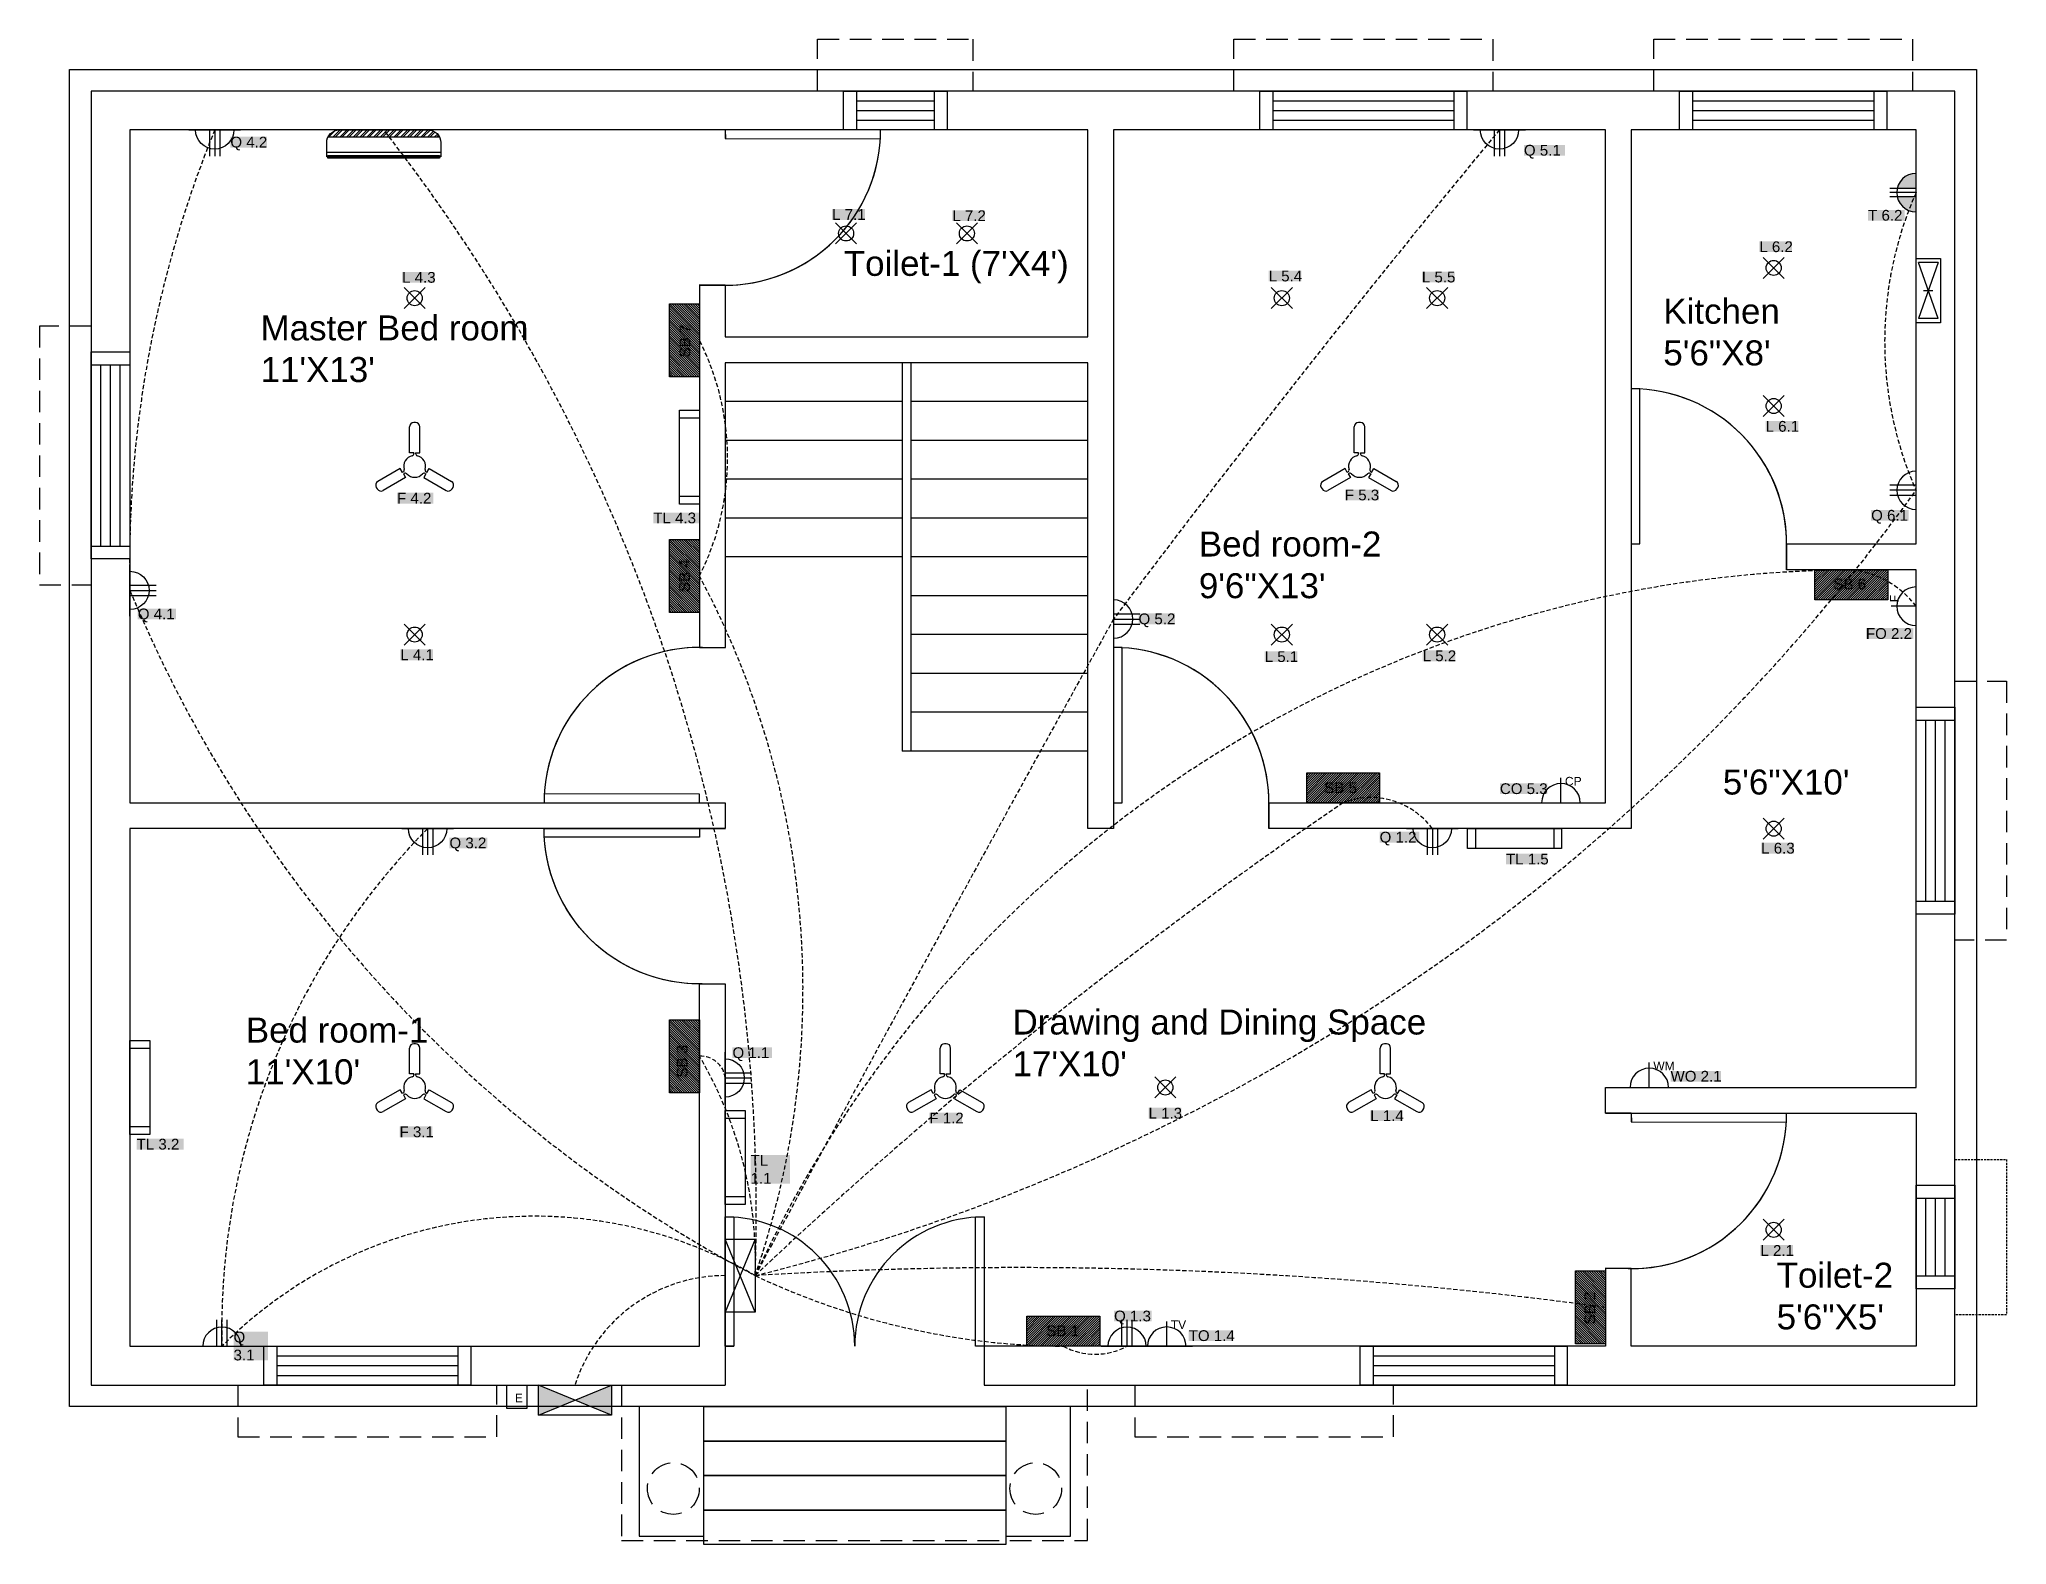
# Model space of a CAD drawing. Header units: inches. Extents: x -379 to 1743, y -32 to 319.
# Drawn here: x 649.5 to 1105.5, y -30.9 to 318.1 of the extents above; entities that cross this region are included whole.
import ezdxf

# ---------------------------------------------------------------- set-up
doc = ezdxf.new("R2010")
doc.units = ezdxf.units.IN
doc.header["$MEASUREMENT"] = 0
doc.linetypes.add('DASHEDX2', pattern=[1.5, 1, -0.5])
doc.linetypes.add('HIDDENX2', pattern=[0.75, 0.5, -0.25])
for name, color, linetype in [('2.5rm Cable', 2, 'DASHEDX2'), ('6rm Cable', 1, 'DASHEDX2'), ('Annotation', 1, 'Continuous'), ('Door', 1, 'Continuous'), ('Stair', 2, 'Continuous'), ('Sun shade', 6, 'HIDDENX2'), ('Text', 3, 'Continuous'), ('Wall', 7, 'Continuous'), ('window', 1, 'Continuous')]:
    doc.layers.add(name, color=color, linetype=linetype)
doc.layers.add('Electrical Load', color=7, linetype='Continuous', true_color=0xffaf89)
doc.styles.get("Standard").update_dxf_attribs({"font": ''})
doc.styles.get('Standard').set_extended_font_data('Arial')

msp = doc.modelspace()

# ---------------------------------------------------------------- texts
at = {"layer": 'Annotation', "char_height": 2.5, "attachment_point": 1, "bg_fill": 1, "box_fill_scale": 1, "bg_fill_color": 7, "bg_fill_transparency": 0}
for s, width, insert in [('Q 4.2', 8.5145, (693.82, 295.55)), ('Q 5.1', 9.5219, (993.65, 293.66)), ('L 7.1', 7.58, (833.3, 278.77)), ('L 7.2', 7.58, (861.16, 278.48)), ('T 6.2', 8.4701, (1073.43, 278.58)), ('L 6.2', 7.58, (1048.21, 271.3)), ('L 5.4', 7.58, (934.48, 264.5)), ('L 4.3', 7.58, (733.63, 264.19)), ('L 5.5', 7.58, (970, 264.27)), ('L 6.1', 7.58, (1049.67, 229.65)), ('F 4.2', 8.437, (732.45, 213)), ('F 5.3', 7.9457, (952.14, 213.74)), ('TL 4.3', 10.6275, (791.85, 208.42)), ('Q 6.1', 8.6854, (1074.13, 209.03)), ('SB 6', 7.58, (1065.37, 193.1)), ('Q 4.1', 8.8633, (672.36, 186.16)), ('Q 5.2', 8.4641, (904.32, 185.02)), ('FO 2.2', 10.9603, (1072.92, 181.62)), ('L 4.1', 7.58, (733.2, 176.67)), ('L 5.1', 7.58, (933.57, 176.27)), ('L 5.2', 7.58, (970.18, 176.45)), ('SB 5', 7.58, (947.36, 145.88)), ('CO 5.3', 10.9944, (988.08, 145.65)), ('Q 3.2', 8.8043, (744.6, 133.07)), ('Q 1.2', 9.1699, (960.2, 134.41)), ('TL 1.5', 9.6115, (989.49, 129.33)), ('L 6.3', 7.58, (1048.64, 131.86)), ('Q 1.1', 9.1699, (810.2, 84.44)), ('WO 2.1', 11.6682, (1027.63, 78.98)), ('F 1.2', 7.58, (855.84, 69.28)), ('L 1.3', 7.58, (906.65, 70.41)), ('L 1.4', 7.58, (958.03, 69.84)), ('F 3.1', 7.58, (733.03, 66.08)), ('TL 3.2', 10.8871, (672.08, 63.23)), ('TL 1.1', 9.1699, (814.38, 59.48)), ('L 2.1', 7.58, (1048.47, 38.58)), ('Q 1.3', 8.7288, (898.65, 23.39)), ('Q 3.1', 7.9797, (694.55, 18.51)), ('SB 1', 7.58, (882.98, 19.95)), ('TO 1.4', 10.3448, (915.95, 18.84))]:
    msp.add_mtext_dynamic_manual_height_columns(s, width=width, gutter_width=1, heights=[0], dxfattribs=dict(at, insert=insert))
at = {"layer": 'Annotation', "char_height": 2.5, "attachment_point": 1, "rotation": 90, "bg_fill": 1, "box_fill_scale": 1, "bg_fill_color": 7, "bg_fill_transparency": 0}
for s, insert in [('SB 7', (797.93, 244.42)), ('SB 4', (797.83, 190.01)), ('SB 3', (797.28, 77.4)), ('SB 2', (1007.67, 20.19))]:
    msp.add_mtext_dynamic_manual_height_columns(s, width=7.58, gutter_width=1, heights=[0], dxfattribs=dict(at, insert=insert))
at = {"layer": 'Text', "attachment_point": 1}
for s, width, insert, char_height in [("Toilet-1 (7'X4')", 72.5537, (836, 269.09), 5.7972), ('Kitchen\\P5\'6"X8\'', 72.5537, (1025.96, 257.99), 5.797), ("Master Bed room\\P11'X13'", 72.5537, (700.81, 254.13), 5.7972), ('Bed room-2\\P9\'6"X13\'', 72.5537, (918.3, 204.02), 5.797), ('5\'6"X10\'', 38.6006, (1039.74, 148.84), 5.797), ("Bed room-1\\P11'X10'", 72.5537, (697.4, 91.33), 5.797), ("Drawing and Dining Space\\P17'X10'", 96.3438, (875.11, 93.2), 5.7972), ('Toilet-2\\P5\'6"X5\'', 72.5537, (1052.23, 34.5), 5.797)]:
    msp.add_mtext_dynamic_manual_height_columns(s, width=width, gutter_width=28.99, heights=[0], dxfattribs=dict(at, insert=insert, char_height=char_height))

# ---------------------------------------------------------------- blocks, each defined once
blk = doc.blocks.new('Window')
for p, q in [((3, 9), (3, 0)), ((3, 6.75), (45, 6.75)), ((45, 9), (45, 0)), ((3, 4.5), (45, 4.5)), ((3, 2.25), (45, 2.25))]:
    blk.add_line(p, q)
blk.add_lwpolyline([(0, 9), (48, 9), (48, 0), (0, 0)], close=True)
blk = doc.blocks.new('Ventilator')
for p, q in [((3, 9), (3, 0)), ((3, 6.75), (21, 6.75)), ((21, 9), (21, 0)), ((3, 4.5), (21, 4.5)), ((3, 2.25), (21, 2.25))]:
    blk.add_line(p, q)
blk.add_lwpolyline([(0, 9), (24, 9), (24, 0), (0, 0)], close=True)
blk = doc.blocks.new('Door')
for p, q in [((0, 30), (0, -9)), ((0, 0), (2, 0)), ((60, 0), (60, -9))]:
    blk.add_line(p, q)
for points in [[(0, 30), (2, 30), (2, 0), (0, 0)], [(58, 30), (60, 30), (60, 0), (58, 0)]]:
    blk.add_lwpolyline(points, close=True)
for centre, start, end in [((0, 0), 0, 90), ((60, 0), 90, 180)]:
    blk.add_arc(centre, 30, start, end)
blk = doc.blocks.new('*U5')
for p, q in [((0, 0), (2, 0.01)), ((0, 0), (2, 0)), ((0, 0), (2, 0)), ((0, 0), (0, -6)), ((36, 0), (36, -6))]:
    blk.add_line(p, q)
blk.add_lwpolyline([(0, 0), (2, 0), (2, 36), (0, 36)], close=True)
for start in [359.9352, 358.8919]:
    blk.add_arc((0.01, 0), 36, start, 90.0107)
blk = doc.blocks.new('Q')
for p, q in [((-1.19, 0), (-1.19, 6.09)), ((0, 0), (0, 6.09)), ((1.19, 0), (1.19, 6.09)), ((-6, 0), (6, 0))]:
    blk.add_line(p, q)
blk.add_arc((0, 0), 4.44, 0, 180)
blk = doc.blocks.new('*U12')
for p, q in [((-1.21, -3.17), (-1.21, 2.83)), ((0.21, 3.83), (-0.21, 3.83)), ((1.21, -3.17), (1.21, 2.83)), ((-0.2, -3.17), (-1.21, -3.17)), ((-0.2, -3.35), (-0.2, -3.17)), ((0.2, -3.35), (0.2, -3.17)), ((0.2, -3.17), (1.21, -3.17))]:
    blk.add_line(p, q)
for centre, radius, start, end in [((-0.21, 2.83), 1, 90, 180), ((0.21, 2.83), 1, 0, 90), ((-0.7, -3.35), 0.5, 283.2907, 0), ((0.7, -3.35), 0.5, 180, 256.7093)]:
    blk.add_arc(centre, radius, start, end)
blk = doc.blocks.new('*U13')
at = {"color": 0, "linetype": 'ByBlock', "lineweight": -2, "transparency": 16777216}
blk.add_blockref('*U12', (482.03, 289.96), dxfattribs=at)
for p, rotation in [((476.56, 280.5), 120), ((487.49, 280.5), 240)]:
    blk.add_blockref('*U12', p, dxfattribs=dict(at, rotation=rotation))
blk = doc.blocks.new('F')
for start, end in [(103.2907, 196.7093), (343.2907, 76.7093), (223.2907, 316.7093)]:
    blk.add_arc((0, 0), 2.54, start, end)
blk.add_blockref('*U13', (-482.03, -283.65))
blk = doc.blocks.new('EF')
for p, q in [((-6.47, 5.09), (6.47, 0.56)), ((6.47, 5.09), (-6.47, 0.56)), ((-6.47, 5.09), (-6.47, 0.56)), ((6.47, 5.09), (6.47, 0.56)), ((0, 1.72), (0, 3.92))]:
    blk.add_line(p, q)
blk.add_lwpolyline([(-7.46, 5.63), (7.46, 5.63), (7.46, 0), (-7.46, 0)], close=True)
blk = doc.blocks.new('AC')
h = blk.add_hatch()
h.set_pattern_fill('ANSI32', color=256)
h.set_pattern_definition([(45, (-473.6327, -235.8305), (-0.26516504, 0.26516504), []), (45, (-473.4559, -235.8305), (-0.26516504, 0.26516504), [])])
h.paths.add_polyline_path([(4.37, -0.55, 0.283434), (3.48, 0), (-3.48, 0, 0.283434), (-4.37, -0.55)])
for p, q in [((-4.37, -0.55), (4.37, -0.55)), ((-4.48, -1.74), (4.48, -1.74))]:
    blk.add_line(p, q)
blk.add_lwpolyline([(-3.48, 0), (3.48, 0, -0.414214), (4.48, -1), (4.48, -2.11), (-4.48, -2.11), (-4.48, -1, -0.414214)], format="xyb", close=True)
blk.add_lwpolyline([(-4.38, -2), (4.38, -2), (4.38, -2.23), (-4.38, -2.23)], close=True)
blk = doc.blocks.new('TB')
for p, q in [((-9.09, 4.62), (-9.09, 0)), ((9.09, 4.62), (9.09, 0))]:
    blk.add_line(p, q)
blk.add_lwpolyline([(-10.9, 4.62), (10.9, 4.62), (10.9, 0), (-10.9, 0)], close=True)
blk = doc.blocks.new('T')
h = blk.add_hatch(color=256)
h.dxf.hatch_style = 1
h.paths.add_polyline_path([(-0.99, 0), (-0.99, 4.36, 0.35004), (-4.47, 0)])
h.paths.add_polyline_path([(0.99, 0), (4.47, 0, 0.35004), (0.99, 4.36)])
for p, q in [((-0.99, 0), (-0.99, 6.09)), ((0, 0), (0, 6.09)), ((0.99, 0), (0.99, 6.09)), ((-6, 0), (6, 0))]:
    blk.add_line(p, q)
blk.add_arc((0, 0), 4.47, 0, 180)
blk = doc.blocks.new('SB')
h = blk.add_hatch()
h.set_pattern_fill('ANSI31', color=256, scale=3)
h.set_pattern_definition([(45, (-610.8394, -80.7557), (-0.26516504, 0.26516504), [])])
h.paths.add_polyline_path([(-8.45, 6.96), (-8.45, 0), (8.45, 0), (8.45, 6.96)])
blk.add_lwpolyline([(-8.45, 6.96), (8.45, 6.96), (8.45, 0), (-8.45, 0)], close=True)
blk = doc.blocks.new('*U23')
for p, q in [((0, 0), (0, 5.76)), ((-6, 0), (6, 0))]:
    blk.add_line(p, q)
blk.add_arc((0, 0), 4.47, 0, 180)
at = {"insert": (0.93, 6), "char_height": 2, "attachment_point": 1}
blk.add_mtext_dynamic_manual_height_columns('TV', width=2.0692, gutter_width=2, heights=[0], dxfattribs=at)
blk = doc.blocks.new('*U24')
for p, q in [((0, 0), (0, 5.76)), ((-6, 0), (6, 0))]:
    blk.add_line(p, q)
blk.add_arc((0, 0), 4.47, 0, 180)
at = {"insert": (0.93, 6), "char_height": 2, "attachment_point": 1}
blk.add_mtext_dynamic_manual_height_columns('WM', width=2.0692, gutter_width=2, heights=[0], dxfattribs=at)
blk = doc.blocks.new('FO')
for p, q in [((0, 0), (0, 5.76)), ((-6, 0), (6, 0))]:
    blk.add_line(p, q)
blk.add_arc((0, 0), 4.47, 0, 180)
at = {"insert": (0.93, 6), "char_height": 2, "attachment_point": 1}
blk.add_mtext_dynamic_manual_height_columns('F', width=2.0692, gutter_width=2, heights=[0], dxfattribs=at)
blk = doc.blocks.new('EM')
blk.add_lwpolyline([(0, 5.35), (4.66, 5.35), (4.66, 0), (0, 0)], close=True)
at = {"insert": (1.85, 3.41), "char_height": 2, "attachment_point": 1}
blk.add_mtext_dynamic_manual_height_columns('E', width=4.3818, gutter_width=1, heights=[0], dxfattribs=at)
blk = doc.blocks.new('MDB')
h = blk.add_hatch(color=256)
h.dxf.hatch_style = 1
h.paths.add_polyline_path([(-8.45, 0), (0, 3.48), (-8.45, 6.96)])
h.paths.add_polyline_path([(8.45, 0), (8.45, 6.96), (0, 3.48)])
for p, q in [((-8.45, 6.96), (8.45, 0)), ((8.45, 6.96), (-8.45, 0))]:
    blk.add_line(p, q)
blk.add_lwpolyline([(-8.45, 6.96), (8.45, 6.96), (8.45, 0), (-8.45, 0)], close=True)
blk = doc.blocks.new('DB')
for p, q in [((-8.45, 6.96), (8.45, 0)), ((8.45, 6.96), (-8.45, 0))]:
    blk.add_line(p, q)
blk.add_lwpolyline([(-8.45, 6.96), (8.45, 6.96), (8.45, 0), (-8.45, 0)], close=True)
blk = doc.blocks.new('CO')
for p, q in [((0, 0), (0, 5.76)), ((-6, 0), (6, 0))]:
    blk.add_line(p, q)
blk.add_arc((0, 0), 4.47, 0, 180)
at = {"insert": (0.93, 6), "char_height": 2, "attachment_point": 1}
blk.add_mtext_dynamic_manual_height_columns('CP', width=2.0692, gutter_width=2, heights=[0], dxfattribs=at)
blk = doc.blocks.new('L')
for p, q in [((-2.44, 2.44), (2.44, -2.44)), ((2.44, 2.44), (-2.44, -2.44))]:
    blk.add_line(p, q)
blk.add_circle((0, 0), 1.75)

# ---------------------------------------------------------------- linework, layer by layer
at = {"layer": '2.5rm Cable'}
for centre, radius, start, end in [((935.34, 196.82), 264.87, 157.7463, 181.3975), ((408.65, 46.43), 407.08, 357.8997, 38.0142), ((3265.9, -1591.62), 2959.1, 140.336, 143.13269), ((1162.69, 248.08), 85.43, 156.1746, 203.8254), ((748.78, 221.03), 60.3, 333.0669, 26.9331), ((701.4, 489.96), 472.43, 283.9708, 324.1944), ((622.85, 97.79), 203.7, 341.0109, 28.0943), ((1071.49, -86.99), 282.12, 90.3953, 155.1646), ((1067.4, 173.77), 21.47, 36.997, 84.2698), ((963.57, 312.16), 317.34, 202.5704, 242.1768), ((11452.51, -5675.36), 12071.26, 150.962904, 151.786059), ((958.17, 124.63), 17.7, 36.3636, 111.268), ((1567.82, -764.38), 1095.22, 124.2299, 133.38976), ((856.81, 19.05), 165, 135.2926, 181.3633), ((802.9, 76.74), 5.63, 6.0565, 93.6751), ((721.79, 34.79), 93.73, 357.9957, 30.5046), ((764.27, -56.79), 102.06, 59.9015, 135.1966), ((876.49, -974.26), 1007.62, 82.24033, 93.47287), ((888.38, 185.56), 170.44, 244.6696, 269.4985), ((894.27, 28.89), 15.61, 241.7729, 298.2271)]:
    msp.add_arc(centre, radius, start, end, dxfattribs=at)
at = {"layer": '6rm Cable'}
msp.add_arc((808.52, -5.1), 36.61, 89.969, 162.1384, dxfattribs=at)
at = {"layer": 'Stair'}
for p, q in [((849.54, 243.13), (849.54, 153.13)), ((851.54, 243.13), (851.54, 153.13)), ((849.54, 234.13), (808.54, 234.13)), ((892.54, 234.13), (851.54, 234.13)), ((849.54, 225.13), (808.54, 225.13)), ((892.54, 225.13), (851.54, 225.13)), ((849.54, 216.13), (808.54, 216.13)), ((892.54, 216.13), (851.54, 216.13)), ((849.54, 207.13), (808.54, 207.13)), ((892.54, 207.13), (851.54, 207.13)), ((849.54, 198.13), (808.54, 198.13)), ((892.54, 198.13), (851.54, 198.13)), ((892.54, 189.13), (851.54, 189.13)), ((892.54, 180.13), (851.54, 180.13)), ((892.54, 171.13), (851.54, 171.13)), ((892.54, 162.13), (851.54, 162.13)), ((892.54, 153.13), (849.54, 153.13))]:
    msp.add_line(p, q, dxfattribs=at)
at = {"layer": 'Stair', "lineweight": 25}
for points in [[(656.54, 311.13), (1098.54, 311.13), (1098.54, 1.13), (656.54, 1.13)], [(803.54, 1.13), (788.54, 1.13), (788.54, -28.87), (803.54, -28.87)], [(803.54, 1.13), (873.54, 1.13), (873.54, -6.87), (803.54, -6.87)], [(888.54, 1.13), (873.54, 1.13), (873.54, -28.87), (888.54, -28.87)], [(803.54, -6.87), (873.54, -6.87), (873.54, -14.87), (803.54, -14.87)], [(803.54, -14.87), (873.54, -14.87), (873.54, -22.87), (803.54, -22.87)], [(803.54, -22.87), (873.54, -22.87), (873.54, -30.87), (803.54, -30.87)]]:
    msp.add_lwpolyline(points, close=True, dxfattribs=at)
at = {"layer": 'Stair'}
msp.add_lwpolyline([(898.54, 135.13), (892.54, 135.13), (892.54, 243.13), (808.54, 243.13), (808.54, 177.12)], dxfattribs=at)
at = {"layer": 'Sun shade', "lineweight": 25, "ltscale": 10}
for p, q in [((829.93, 306.13), (829.93, 318.13)), ((829.93, 318.13), (865.93, 318.13)), ((865.93, 318.13), (865.93, 306.13)), ((926.43, 306.13), (926.43, 318.13)), ((926.43, 318.13), (986.43, 318.13)), ((986.43, 318.13), (986.43, 306.13)), ((1023.74, 306.13), (1023.74, 318.13)), ((1023.74, 318.13), (1083.74, 318.13)), ((1083.74, 318.13), (1083.74, 306.13)), ((661.54, 251.66), (649.54, 251.66)), ((649.54, 251.66), (649.54, 191.66)), ((649.54, 191.66), (661.54, 191.66)), ((1093.54, 169.3), (1105.54, 169.3)), ((1105.54, 169.3), (1105.54, 109.3)), ((1105.54, 109.3), (1093.54, 109.3)), ((695.56, 6.13), (695.56, -5.87)), ((755.56, -5.87), (755.56, 6.13)), ((903.45, 6.13), (903.45, -5.87)), ((963.45, -5.87), (963.45, 6.13)), ((695.56, -5.87), (755.56, -5.87)), ((903.45, -5.87), (963.45, -5.87))]:
    msp.add_line(p, q, dxfattribs=at)
at = {"layer": 'Sun shade', "lineweight": 25}
for p, q in [((1093.54, 58.44), (1105.54, 58.44)), ((1105.54, 58.44), (1105.54, 22.44)), ((1105.54, 22.44), (1093.54, 22.44))]:
    msp.add_line(p, q, dxfattribs=at)
at = {"layer": 'Sun shade', "lineweight": 25, "ltscale": 10}
msp.add_lwpolyline([(784.5, 6.13), (784.5, -29.87), (892.5, -29.87), (892.5, 6.13)], dxfattribs=at)
for centre in [(796.5, -17.87), (880.5, -17.87)]:
    msp.add_circle(centre, 6, dxfattribs=at)
at = {"layer": 'Wall'}
for points in [[(1012.54, 69.13), (1084.54, 69.13), (1084.54, 15.13), (1018.54, 15.13), (1018.54, 33.13), (1012.54, 33.14), (1012.54, 15.13), (868.54, 15.13), (868.54, 6.13), (1093.54, 6.13), (1093.54, 306.13), (661.54, 306.13), (661.54, 6.13), (808.54, 6.13)], [(802.54, 261.13), (808.54, 261.13), (808.54, 249.13), (892.54, 249.13), (892.54, 297.13), (802.54, 297.13), (670.54, 297.13), (670.54, 141.13), (808.54, 141.12), (808.54, 135.13), (670.54, 135.13), (670.54, 15.13), (802.54, 15.13), (802.54, 99.14), (808.5, 99.12), (808.5, 6.13)], [(1054.53, 201.13), (1084.54, 201.13), (1084.54, 297.13), (1018.54, 297.13), (1018.54, 135.13), (934.54, 135.13), (934.53, 141.13), (1012.54, 141.13), (1012.54, 297.13), (898.54, 297.13), (898.54, 135.13)], [(1012.54, 69.14), (1012.54, 75.13), (1084.54, 75.13), (1084.54, 195.13), (1054.54, 195.13), (1054.54, 201.13)]]:
    msp.add_lwpolyline(points, dxfattribs=at)
at = {"layer": 'Wall', "lineweight": 25}
msp.add_lwpolyline([(802.54, 261.14), (802.54, 177.13), (808.58, 177.12)], dxfattribs=at)

# ---------------------------------------------------------------- block references
at = {"layer": 'Door'}
for p, rotation in [((808.54, 297.13), 269.9352348169244), ((802.54, 141.13), 89.93523481692492), ((1018.54, 69.13), 269.9352348169244)]:
    msp.add_blockref('*U5', p, dxfattribs=dict(at, rotation=rotation))
for name, p in [('*U5', (1018.54, 201.13)), ('*U5', (898.54, 141.13)), ('Door', (808.54, 15.13))]:
    msp.add_blockref(name, p, dxfattribs=at)
at = {"layer": 'Door', "xscale": -1, "rotation": 89.93523481692483}
msp.add_blockref('*U5', (802.54, 135.13), dxfattribs=at)
at = {"layer": 'Electrical Load', "xscale": -1}
for p, rotation in [((690.19, 297.13), 180), ((987.98, 297.13), 180), ((670.54, 190.36), 270), ((739.54, 135.13), 180), ((972.42, 135.13), 180), ((808.5, 77.34), 270)]:
    msp.add_blockref('Q', p, dxfattribs=dict(at, rotation=rotation))
at = {"layer": 'Electrical Load', "xscale": 2.952688113210628, "yscale": 2.952688113210628, "zscale": 2.952688113210628}
msp.add_blockref('AC', (729.37, 297.13), dxfattribs=at)
at = {"layer": 'Electrical Load'}
for name, p, rotation in [('T', (1084.54, 282.59), 90), ('EF', (1084.54, 259.89), 270), ('SB', (802.54, 248.34), 90), ('TB', (802.54, 221.29), 90), ('Q', (1084.54, 213.57), 90), ('SB', (802.54, 193.71), 90), ('FO', (1084.54, 186.69), 90), ('Q', (898.54, 183.73), 270), ('SB', (802.54, 82.36), 90), ('TB', (675.16, 75.13), 90), ('TB', (813.12, 58.92), 90), ('DB', (808.5, 31.51), 270), ('SB', (1012.54, 24.13), 90), ('MDB', (773.68, 6.13), 180)]:
    msp.add_blockref(name, p, dxfattribs=dict(at, rotation=rotation))
for name, p in [('L', (836.54, 273.13)), ('L', (864.54, 273.13)), ('L', (1051.54, 265.13)), ('L', (736.54, 258.13)), ('L', (937.54, 258.13)), ('L', (973.54, 258.13)), ('L', (1051.54, 233.12)), ('F', (736.54, 219.13)), ('F', (955.54, 219.13)), ('SB', (1069.54, 188.17)), ('L', (736.54, 180.13)), ('L', (937.54, 180.13)), ('L', (973.54, 180.13)), ('SB', (951.75, 141.13)), ('CO', (1002.22, 141.13)), ('L', (1051.54, 135.13)), ('TB', (991.49, 130.51)), ('F', (736.54, 75.13)), ('F', (859.55, 75.13)), ('F', (961.55, 75.13)), ('L', (910.54, 75.13)), ('*U24', (1022.71, 75.13)), ('L', (1051.54, 42.13)), ('Q', (691.85, 15.13)), ('SB', (886.88, 15.13)), ('Q', (901.66, 15.13)), ('*U23', (910.86, 15.13)), ('EM', (757.91, 0.73))]:
    msp.add_blockref(name, p, dxfattribs=at)
at = {"layer": 'window'}
for name, p in [('Ventilator', (835.93, 297.13)), ('Window', (932.43, 297.13)), ('Window', (1029.74, 297.13)), ('Window', (701.56, 6.13)), ('Window', (955.7, 6.13))]:
    msp.add_blockref(name, p, dxfattribs=at)
at = {"layer": 'window', "rotation": 90}
for name, p in [('Window', (670.54, 197.66)), ('Window', (1093.54, 115.3)), ('Ventilator', (1093.54, 28.44))]:
    msp.add_blockref(name, p, dxfattribs=at)

msp.set_redraw_order([(e.dxf.handle, doc.entitydb.next_handle()) for e in msp.query("TEXT MTEXT ATTDEF DIMENSION ARC_DIMENSION")])  # texts and dimensions are drawn at this point

doc.saveas('drawing.dxf')
